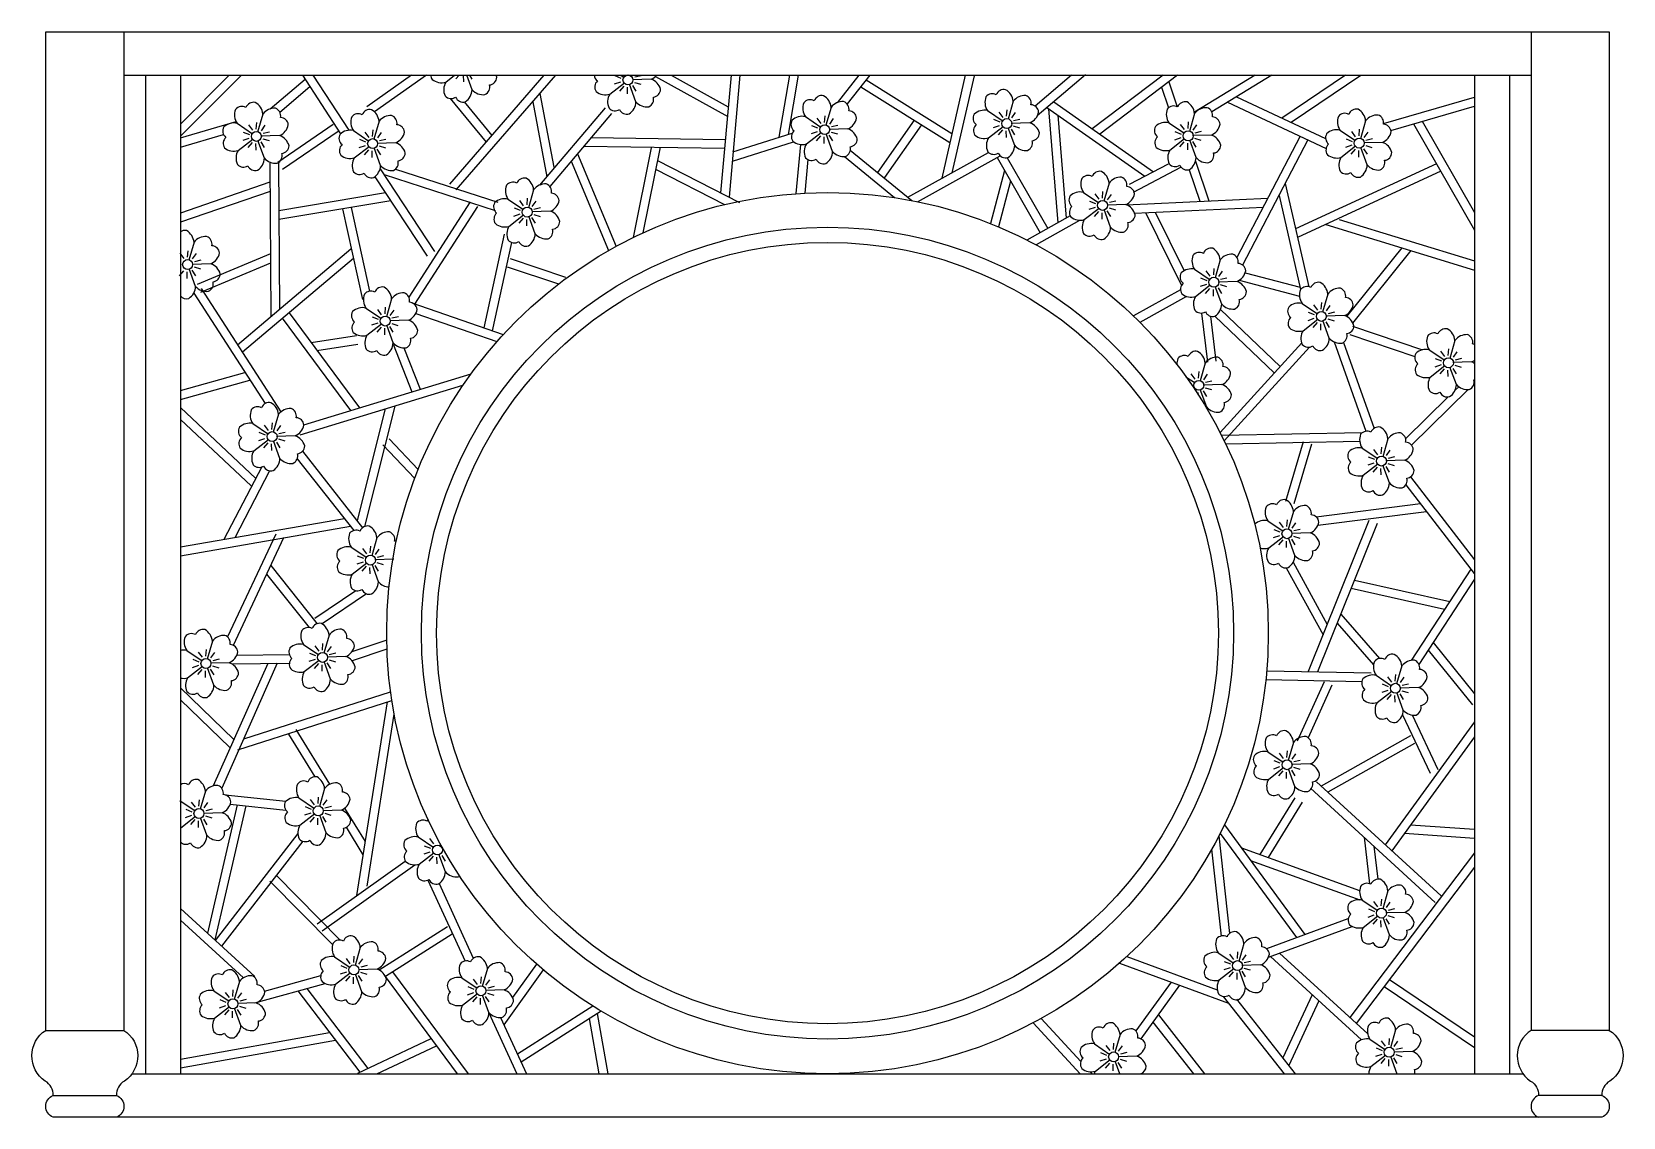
# Model space of a CAD drawing. Extents: x 4363 to 8027, y 1003 to 3503.
import ezdxf

# ---------------------------------------------------------------- set-up
doc = ezdxf.new("R2010")
doc.units = 0
doc.header["$LTSCALE"] = 60
doc.header["$MEASUREMENT"] = 0
for name, color, linetype in [('3', 3, 'CONTINUOUS'), ('4', 4, 'CONTINUOUS'), ('7', 7, 'CONTINUOUS')]:
    doc.layers.add(name, color=color, linetype=linetype)

msp = doc.modelspace()

# ---------------------------------------------------------------- linework, layer by layer
at = {"layer": '3', "linetype": 'BYBLOCK'}
for p, q in [((4817.6, 3402.9), (4704.9, 3290.3)), ((4845.9, 3402.9), (4706.4, 3263.6)), ((4912.1, 3325.5), (4992, 3393.9)), ((4934, 3317.9), (5003.1, 3377)), ((4986.2, 3402.9), (5074, 3268.2)), ((5010.1, 3402.9), (5092.9, 3276)), ((5237.1, 3402.9), (5134.6, 3330.3)), ((5271.7, 3402.9), (5152.1, 3318.2)), ((5316.1, 3387), (5336.4, 3402.9)), ((5325.1, 3152.3), (5542.9, 3402.9)), ((5339.5, 3394.2), (5346.9, 3402.9)), ((5340.2, 3139.1), (5569.4, 3402.9)), ((5357.4, 3387.9), (5357.2, 3403)), ((5376.5, 3369.6), (5364.5, 3402.9)), ((5376.9, 3394.1), (5371.6, 3402.9)), ((5693.5, 3359.1), (5727.4, 3385.6)), ((5704.9, 3382.9), (5719.3, 3387.8)), ((5705.4, 3401.9), (5719.4, 3396.1)), ((5716.9, 3366.3), (5726.8, 3377.8)), ((5719.5, 3402.9), (5727, 3397.8)), ((5734.8, 3360), (5734.6, 3375.1)), ((5753.9, 3341.7), (5739.2, 3382.2)), ((5789.1, 3393.8), (5746, 3392.3)), ((5754.3, 3366.2), (5746.4, 3379.1)), ((5766, 3401.8), (5751.2, 3398.2)), ((5765.8, 3381.3), (5751.3, 3385.7)), ((5798.7, 3400), (5965.4, 3307.5)), ((5834.8, 3402.9), (5966.4, 3329.8)), ((5972.9, 3402.9), (5949, 3131.8)), ((5993, 3402.9), (5968.2, 3121.9)), ((6107.2, 3402.9), (6083.3, 3259.9)), ((6127.5, 3402.9), (6104.7, 3266.7)), ((6267.2, 3402.9), (6216.9, 3339.5)), ((6292.7, 3402.9), (6240.2, 3336.7)), ((6271.6, 3376.3), (6476.9, 3247.8)), ((6284.1, 3392.1), (6481.6, 3268.5)), ((6512.2, 3402.9), (6458.1, 3165.4)), ((6532.4, 3401.4), (6481.6, 3178.4)), ((6756.9, 3402.9), (6673, 3331.7)), ((6788.9, 3403.8), (6677.7, 3309.4)), ((6968, 3402.9), (6804.5, 3279.5)), ((7001.2, 3402.9), (6821.7, 3267.4)), ((6964.2, 3375), (6980.1, 3327.7)), ((6981, 3387.7), (7000.3, 3330.2)), ((7179.8, 3402.9), (7039.8, 3317.8)), ((7218.3, 3402.9), (7079.6, 3318.6)), ((7387.9, 3402.9), (7241.5, 3304.1)), ((7423, 3402.4), (7262.5, 3294.2)), ((5326.4, 3349.1), (5408.8, 3248.6)), ((5358.7, 3341.3), (5422.1, 3263.9)), ((5516.3, 3341.7), (5548.4, 3169.1)), ((5533, 3361), (5564.6, 3191.1)), ((6622.6, 3342.9), (6610.7, 3301.5)), ((6715.9, 3341.8), (6946, 3180.1)), ((7116.3, 3340.9), (7343.1, 3234.1)), ((7137.1, 3353.3), (7341.8, 3256.8)), ((7475.3, 3291.8), (7685.1, 3352.6)), ((4894.8, 3313.5), (4882.9, 3272.1)), ((5682.8, 3327.9), (5531.9, 3149.6)), ((5698, 3315), (5555.5, 3146.6)), ((6144.2, 3307.5), (6179.9, 3283.3)), ((6170.4, 3303.9), (6179.5, 3291.8)), ((6188.6, 3309.4), (6187.3, 3294.2)), ((6203.3, 3328.9), (6191.4, 3287.5)), ((6208, 3302.9), (6199.3, 3290.5)), ((6394.3, 3299.5), (6309.9, 3179)), ((6563.5, 3321.4), (6599.2, 3297.3)), ((6577.5, 3301.4), (6591.5, 3295.5)), ((6589.7, 3317.9), (6598.8, 3305.7)), ((6607.9, 3323.3), (6606.6, 3308.2)), ((6627.3, 3316.9), (6618.6, 3304.5)), ((6638.1, 3301.2), (6623.3, 3297.7)), ((6700.1, 3328.4), (6925.3, 3170.1)), ((6703.9, 3325.8), (6725.4, 3063.1)), ((6725.1, 3310.8), (6744.6, 3073.9)), ((7040.2, 3314.7), (7028.3, 3273.3)), ((7434.1, 3297.9), (7422.2, 3256.5)), ((7492.3, 3275.9), (7685.1, 3331.7)), ((4704.9, 3258.3), (4833.3, 3296.2)), ((4704.9, 3237.4), (4804.1, 3266.7)), ((4835.7, 3292.1), (4871.4, 3268)), ((4849.8, 3272), (4863.8, 3266.2)), ((4861.9, 3288.5), (4871, 3276.4)), ((4880.1, 3294), (4878.9, 3278.8)), ((4933.5, 3263.9), (4890.4, 3262.5)), ((4899.5, 3287.5), (4890.8, 3275.1)), ((4910.3, 3271.9), (4895.6, 3268.4)), ((5056.7, 3289.5), (4929.1, 3202.2)), ((5068, 3273), (4940.4, 3185.7)), ((5103.4, 3275.3), (5139.1, 3251.2)), ((5129.6, 3271.7), (5138.7, 3259.6)), ((5147.8, 3277.2), (5146.6, 3262)), ((5162.5, 3296.7), (5150.6, 3255.3)), ((5167.2, 3270.7), (5158.5, 3258.3)), ((5977.4, 3226.5), (6113.7, 3269.5)), ((6146.3, 3244.6), (6180.3, 3271.1)), ((6157.8, 3268.4), (6172.1, 3273.3)), ((6158.2, 3287.4), (6172.2, 3281.6)), ((6169.7, 3251.8), (6179.6, 3263.3)), ((6206.7, 3227.2), (6192, 3267.7)), ((6241.9, 3279.3), (6198.9, 3277.9)), ((6207.1, 3251.7), (6199.2, 3264.7)), ((6218.8, 3287.3), (6204, 3283.8)), ((6218.7, 3266.8), (6204.2, 3271.3)), ((6411.3, 3288.9), (6326.2, 3167.5)), ((6565.6, 3258.6), (6599.6, 3285.1)), ((6577.1, 3282.4), (6591.4, 3287.3)), ((6589, 3265.7), (6598.9, 3277.3)), ((6606.9, 3259.5), (6606.7, 3274.6)), ((6626, 3241.2), (6611.3, 3281.7)), ((6661.2, 3293.3), (6618.2, 3291.8)), ((6626.4, 3265.7), (6618.5, 3278.6)), ((6638, 3280.8), (6623.5, 3285.2)), ((6981.1, 3293.3), (7016.8, 3269.2)), ((6995.1, 3273.2), (7009.2, 3267.4)), ((7007.3, 3289.7), (7016.4, 3277.6)), ((7025.5, 3295.2), (7024.3, 3280)), ((7078.8, 3265.1), (7035.8, 3263.7)), ((7044.9, 3288.7), (7036.2, 3276.3)), ((7055.7, 3273.1), (7040.9, 3269.6)), ((7283.1, 3262.3), (7137.7, 2983.2)), ((7375, 3276.4), (7410.7, 3252.3)), ((7401.2, 3272.9), (7410.3, 3260.8)), ((7419.4, 3278.3), (7418.2, 3263.2)), ((7438.8, 3271.9), (7430.1, 3259.5)), ((7544.3, 3291), (7685.1, 3046.3)), ((7564.1, 3296.7), (7685.1, 3086.4)), ((4837.9, 3229.3), (4871.8, 3255.8)), ((4849.3, 3253.1), (4863.7, 3258)), ((4861.3, 3236.4), (4871.1, 3248)), ((4879.2, 3230.1), (4878.9, 3245.3)), ((4898.3, 3211.9), (4883.6, 3252.4)), ((4898.7, 3236.3), (4890.8, 3249.3)), ((4910.2, 3251.4), (4895.7, 3255.9)), ((5105.5, 3212.5), (5139.5, 3239)), ((5117, 3236.3), (5131.3, 3241.2)), ((5117.4, 3255.3), (5131.5, 3249.4)), ((5128.9, 3219.6), (5138.8, 3231.2)), ((5146.8, 3213.3), (5146.6, 3228.5)), ((5165.9, 3195.1), (5151.2, 3235.6)), ((5201.1, 3247.2), (5158.1, 3245.7)), ((5166.4, 3219.5), (5158.4, 3232.5)), ((5178, 3255.1), (5163.2, 3251.6)), ((5177.9, 3234.6), (5163.4, 3239.1)), ((5634.3, 3239.7), (5958.9, 3234.8)), ((5651, 3259.4), (5959.2, 3254.8)), ((5789.1, 3235.9), (5747.2, 3028.8)), ((5809.7, 3237), (5769.8, 3039.5)), ((5976.5, 3205.3), (6116.8, 3249.5)), ((6133, 3243.4), (6122.3, 3130.3)), ((6187.6, 3245.5), (6187.4, 3260.6)), ((6247.5, 3230.5), (6389.3, 3114.1)), ((6379.7, 3121.9), (6565.7, 3225.1)), ((6983.2, 3230.5), (7017.2, 3256.9)), ((6994.7, 3254.3), (7009, 3259.2)), ((7006.6, 3237.6), (7016.5, 3249.1)), ((7024.6, 3231.3), (7024.3, 3246.5)), ((7043.6, 3213.1), (7029, 3253.6)), ((7044.1, 3237.5), (7036.2, 3250.5)), ((7055.6, 3252.6), (7041.1, 3257.1)), ((7301.2, 3253.8), (7150.9, 2965.5)), ((7377.2, 3213.6), (7411.1, 3240.1)), ((7388.6, 3237.4), (7403, 3242.3)), ((7389.1, 3256.4), (7403.1, 3250.5)), ((7400.6, 3220.7), (7410.5, 3232.3)), ((7418.5, 3214.5), (7418.3, 3229.6)), ((7437.6, 3196.2), (7422.9, 3236.7)), ((7472.8, 3248.3), (7429.7, 3246.8)), ((7438, 3220.7), (7430.1, 3233.6)), ((7449.7, 3256.2), (7434.9, 3252.7)), ((7449.5, 3235.8), (7435, 3240.2)), ((4910.9, 3202.1), (4913.4, 2846.9)), ((4930.9, 3202.2), (4933.3, 2863.7)), ((5604.8, 3204.8), (5690.9, 2998.8)), ((5619.3, 3221.9), (5708.5, 3008.7)), ((5803.5, 3206.3), (5992, 3109.7)), ((6149.8, 3208.8), (6142.5, 3131.5)), ((6234, 3215.7), (6349.3, 3121.1)), ((6402.2, 3111.5), (6592.9, 3217.3)), ((6585.3, 3213.1), (6684.6, 3040)), ((6608.4, 3212.9), (6702, 3049.9)), ((6890, 3151.6), (6980.3, 3199)), ((6899.3, 3133.9), (7008.6, 3191.2)), ((7042.4, 3204.9), (7073.2, 3113.4)), ((7597.2, 3199), (7272.9, 3049.1)), ((4911.3, 3156.2), (4704.9, 3085.3)), ((5152.8, 3169), (5273.4, 2985.9)), ((5164.8, 3187.2), (5290.1, 2996.9)), ((5174.3, 3173.9), (5429.5, 3091.3)), ((5200.2, 3186.5), (5435.7, 3110.3)), ((5798.6, 3186.3), (5957.8, 3104.8)), ((6602.2, 3183.7), (6570.1, 3061)), ((6616.4, 3158.9), (6588.8, 3053.4)), ((6843.2, 3154.5), (6831.3, 3113.1)), ((7028, 3185.2), (7052.4, 3112.5)), ((7249, 3153.5), (7303.5, 2915.6)), ((7607.2, 3181.6), (7277.1, 3029)), ((4911.4, 3135.1), (4704.9, 3064.1)), ((5177.4, 3131.7), (4931.7, 3090.4)), ((5459.3, 3117.6), (5495, 3093.5)), ((5503.7, 3119.5), (5502.5, 3104.4)), ((5518.4, 3139), (5506.5, 3097.6)), ((6784.1, 3133.1), (6819.8, 3109)), ((6810.3, 3129.5), (6819.4, 3117.4)), ((6828.5, 3135), (6827.3, 3119.8)), ((6847.9, 3128.5), (6839.2, 3116.1)), ((6883, 3104.5), (7208.8, 3119.8)), ((7234.7, 3126.2), (7284.4, 2909.4)), ((5189.4, 3113.5), (4931.9, 3070.2)), ((5078.5, 3094.8), (5124.1, 2886.4)), ((5098.2, 3098.1), (5140.4, 2905.3)), ((5372.5, 3111.5), (5231, 2891.7)), ((5389.3, 3100.7), (5244.2, 2875.2)), ((5461.5, 3054.8), (5495.4, 3081.3)), ((5472.9, 3078.6), (5487.3, 3083.5)), ((5473.4, 3097.6), (5487.4, 3091.7)), ((5485.5, 3114), (5494.6, 3101.9)), ((5521.9, 3037.4), (5507.2, 3077.9)), ((5557.1, 3089.5), (5514, 3088)), ((5523.1, 3113), (5514.4, 3100.6)), ((5533.9, 3097.4), (5519.2, 3093.9)), ((5533.8, 3076.9), (5519.3, 3081.4)), ((6753.6, 3079), (6654.3, 3022.8)), ((6786.3, 3070.3), (6820.2, 3096.7)), ((6797.7, 3094.1), (6812.1, 3099)), ((6798.2, 3113), (6812.2, 3107.2)), ((6809.7, 3077.4), (6819.5, 3088.9)), ((6827.6, 3071.1), (6827.3, 3086.3)), ((6846.7, 3052.9), (6832, 3093.4)), ((6881.9, 3104.9), (6838.8, 3103.5)), ((6847.1, 3077.3), (6839.2, 3090.3)), ((6858.7, 3112.9), (6844, 3109.4)), ((6858.6, 3092.4), (6844.1, 3096.9)), ((6902.2, 3085.4), (7198.7, 3099.3)), ((6927.4, 3086.6), (7010.1, 2918.8)), ((6949.2, 3087.6), (7015.9, 2952.4)), ((5484.9, 3061.9), (5494.7, 3073.5)), ((5502.8, 3055.6), (5502.5, 3070.8)), ((5522.3, 3061.8), (5514.4, 3074.8)), ((6775.3, 3068.3), (6675.5, 3011.9)), ((7342.6, 3059.3), (7685.1, 2954)), ((7373, 3070.9), (7685.1, 2975)), ((4736.5, 3018.2), (4724.6, 2976.8)), ((5450.8, 3037), (5404, 2820.7)), ((5467.1, 3017.9), (5423, 2814.1)), ((7517.8, 3005.4), (7390.4, 2847)), ((4703.6, 2993.2), (4712.7, 2981.1)), ((4721.8, 2998.7), (4720.6, 2983.5)), ((4775.2, 2968.7), (4732.1, 2967.2)), ((4741.2, 2992.2), (4732.5, 2979.8)), ((4752, 2976.6), (4737.2, 2973.1)), ((4912.4, 2991.4), (4743.7, 2920.9)), ((4912.6, 2969.8), (4751.4, 2902.5)), ((4836.5, 2781.8), (5097.6, 3002.7)), ((4848.3, 2765.6), (5103.3, 2981.3)), ((5464.2, 2980.5), (5591.8, 2938)), ((7099.3, 2977.5), (7087.4, 2936.1)), ((7538.4, 2999.1), (7403.8, 2831.8)), ((4702.9, 2941.1), (4712.8, 2952.7)), ((4720.9, 2934.8), (4720.6, 2950)), ((4739.9, 2916.6), (4725.3, 2957.1)), ((4740.4, 2941), (4732.5, 2954)), ((4751.9, 2956.1), (4737.4, 2960.6)), ((5457.8, 2961.5), (5575.9, 2922.2)), ((7040.2, 2956), (7075.9, 2931.9)), ((7054.2, 2936), (7068.3, 2930.1)), ((7066.4, 2952.5), (7075.5, 2940.4)), ((7084.6, 2957.9), (7083.4, 2942.8)), ((7104, 2951.5), (7095.3, 2939.1)), ((7114.8, 2935.8), (7100, 2932.3)), ((7156.6, 2947.8), (7283.2, 2914.7)), ((4735.8, 2900.7), (4900.1, 2646.5)), ((4752.6, 2911.6), (4936.3, 2627.5)), ((7007.9, 2908.6), (6899.7, 2848.4)), ((7042.3, 2893.2), (7076.3, 2919.7)), ((7053.8, 2917), (7068.1, 2921.9)), ((7065.7, 2900.3), (7075.6, 2911.9)), ((7083.6, 2894.1), (7083.4, 2909.2)), ((7102.7, 2875.8), (7088, 2916.3)), ((7137.9, 2927.9), (7094.9, 2926.4)), ((7103.2, 2900.3), (7095.2, 2913.2)), ((7114.7, 2915.4), (7100.2, 2919.8)), ((7142.8, 2930.8), (7281.9, 2894.3)), ((7346.9, 2898.8), (7335, 2857.4)), ((5132.3, 2866.7), (5168, 2842.6)), ((5158.5, 2863.1), (5167.6, 2851)), ((5176.7, 2868.6), (5175.5, 2853.4)), ((5191.4, 2888.1), (5179.5, 2846.7)), ((5196.1, 2862.1), (5187.4, 2849.7)), ((5237.6, 2878.9), (5448.2, 2805.3)), ((7021.9, 2893.5), (6914.5, 2833.7)), ((7099.9, 2863), (7237.2, 2731.8)), ((7287.8, 2877.3), (7323.5, 2853.2)), ((7314, 2873.8), (7323.1, 2861.7)), ((7332.2, 2879.2), (7331, 2864.1)), ((7351.6, 2872.8), (7342.9, 2860.4)), ((4939.7, 2843), (5096.8, 2630.6)), ((4955.1, 2855.9), (5117.1, 2636.8)), ((5134.4, 2803.9), (5168.4, 2830.4)), ((5145.9, 2827.7), (5160.2, 2832.6)), ((5146.3, 2846.6), (5160.4, 2840.8)), ((5157.8, 2811), (5167.7, 2822.6)), ((5194.8, 2786.5), (5180.2, 2827)), ((5230.1, 2838.5), (5187, 2837.1)), ((5195.3, 2810.9), (5187.4, 2823.9)), ((5206.9, 2846.5), (5192.1, 2843)), ((5206.8, 2826), (5192.3, 2830.5)), ((5247, 2854.4), (5433.7, 2789.2)), ((7056, 2855.2), (7069.7, 2741.8)), ((7077.1, 2847.9), (7089.5, 2744.2)), ((7086.7, 2847.9), (7223.7, 2717)), ((7289.9, 2814.5), (7323.9, 2841)), ((7301.4, 2838.3), (7315.7, 2843.2)), ((7301.9, 2857.3), (7315.9, 2851.5)), ((7313.3, 2821.7), (7323.2, 2833.2)), ((7331.3, 2815.4), (7331, 2830.5)), ((7350.3, 2797.1), (7335.7, 2837.6)), ((7385.6, 2849.2), (7342.5, 2847.7)), ((7350.8, 2821.6), (7342.9, 2834.5)), ((7362.4, 2857.2), (7347.7, 2853.6)), ((7362.3, 2836.7), (7347.8, 2841.1)), ((7403.8, 2824.7), (7565, 2770.4)), ((5005.9, 2787.1), (5110.5, 2803.4)), ((5175.8, 2804.7), (5175.5, 2819.9)), ((7286.9, 2786.4), (7098.8, 2579.9)), ((7361.8, 2788.6), (7434.7, 2582.8)), ((7383.4, 2787.6), (7453.5, 2589.5)), ((7397.5, 2805.7), (7547.3, 2755.3)), ((7639.6, 2792), (7627.6, 2750.6)), ((5019.4, 2769), (5113.6, 2783.6)), ((5194.6, 2783.4), (5237.8, 2673.6)), ((5219.5, 2774.9), (5257, 2679.5)), ((7305.1, 2776.7), (7108.3, 2560.7)), ((7580.5, 2770.5), (7616.1, 2746.4)), ((7594.5, 2750.5), (7608.5, 2744.7)), ((7606.6, 2767), (7615.7, 2754.9)), ((7624.8, 2772.4), (7623.6, 2757.3)), ((7644.3, 2766), (7635.5, 2753.6)), ((7655.1, 2750.4), (7640.3, 2746.8)), ((4704.9, 2676.8), (4853.7, 2718.4)), ((4989.5, 2597.8), (5374.4, 2715.3)), ((7031.7, 2715), (7040.8, 2702.9)), ((7049.9, 2720.5), (7048.7, 2705.3)), ((7064.7, 2740), (7052.7, 2698.6)), ((7069.4, 2714), (7060.7, 2701.6)), ((7582.6, 2707.7), (7616.6, 2734.2)), ((7594.1, 2731.5), (7608.4, 2736.4)), ((7606, 2714.9), (7615.9, 2726.4)), ((7623.9, 2708.6), (7623.7, 2723.7)), ((7643, 2690.3), (7628.3, 2730.8)), ((7678.2, 2742.4), (7635.1, 2740.9)), ((7643.4, 2714.8), (7635.5, 2727.7)), ((7654.9, 2729.9), (7640.5, 2734.3)), ((4704.9, 2656.1), (4865.1, 2700.8)), ((4980.7, 2574.3), (5355.7, 2688.6)), ((7020.4, 2708.5), (7041.3, 2694.4)), ((7068.1, 2638.4), (7053.4, 2678.9)), ((7103.3, 2690.4), (7060.3, 2689)), ((7068.5, 2662.8), (7060.6, 2675.8)), ((7080.2, 2698.4), (7065.4, 2694.9)), ((7080, 2677.9), (7065.6, 2682.4)), ((7670, 2678.7), (7539.9, 2550.6)), ((7648.3, 2685.4), (7640.1, 2677.3)), ((7685.1, 2693.6), (7683.5, 2692)), ((5199.1, 2640.9), (5128.7, 2363.1)), ((7048.9, 2666.7), (7048.8, 2671.8)), ((7624.4, 2661.9), (7526.2, 2565.1)), ((4704.9, 2637.7), (4878.7, 2474.2)), ((4704.9, 2610.2), (4867.8, 2457)), ((4916.2, 2602.4), (4915, 2587.2)), ((4930.9, 2621.9), (4919, 2580.5)), ((5176.8, 2634.1), (5111.7, 2377.4)), ((4871.8, 2600.5), (4907.5, 2576.3)), ((4885.4, 2561.4), (4899.7, 2566.4)), ((4885.8, 2580.4), (4899.9, 2574.6)), ((4898, 2596.9), (4907.1, 2584.8)), ((4969.5, 2572.3), (4926.5, 2570.9)), ((4935.6, 2595.9), (4926.9, 2583.5)), ((4946.4, 2580.3), (4931.6, 2576.8)), ((5186, 2565.5), (5252.6, 2494.7)), ((7426.4, 2579.5), (7102.3, 2572.9)), ((7485.3, 2565.6), (7473.4, 2524.2)), ((4873.9, 2537.7), (4907.9, 2564.1)), ((4897.3, 2544.8), (4907.2, 2556.3)), ((4915.2, 2538.5), (4915, 2553.7)), ((4934.3, 2520.3), (4919.6, 2560.8)), ((4934.8, 2544.7), (4926.8, 2557.7)), ((4946.3, 2559.8), (4931.8, 2564.3)), ((4986, 2536.6), (5124.5, 2360.6)), ((5171.4, 2551.8), (5244.5, 2474.1)), ((7420.4, 2559.4), (7111.9, 2553.1)), ((7290.2, 2558.3), (7249.9, 2421)), ((7309.3, 2552.7), (7269.1, 2415.4)), ((7426.2, 2544.1), (7461.9, 2520)), ((7452.4, 2540.6), (7461.5, 2528.5)), ((7470.6, 2546), (7469.3, 2530.9)), ((7490, 2539.6), (7481.3, 2527.2)), ((4892.5, 2500.7), (4805.3, 2333.2)), ((4910.5, 2492), (4830.1, 2337.5)), ((4974.1, 2519.4), (5104.2, 2354.2)), ((7428.3, 2481.3), (7462.3, 2507.8)), ((7439.8, 2505.1), (7454.1, 2510)), ((7440.2, 2524.1), (7454.2, 2518.2)), ((7451.7, 2488.4), (7461.6, 2500)), ((7469.6, 2482.2), (7469.4, 2497.3)), ((7488.7, 2463.9), (7474, 2504.4)), ((7523.9, 2516), (7480.9, 2514.5)), ((7489.1, 2488.4), (7481.2, 2501.3)), ((7500.8, 2523.9), (7486, 2520.4)), ((7500.7, 2503.5), (7486.2, 2507.9)), ((7526.7, 2459.5), (7684.3, 2254.9)), ((7537.7, 2477.9), (7685.1, 2286.7)), ((7267.8, 2398.2), (7255.9, 2356.8)), ((7319.8, 2386), (7560.3, 2416.3)), ((7324.3, 2366.4), (7574.1, 2397.9)), ((5082.8, 2381.4), (4704.9, 2315.7)), ((5096.8, 2363.5), (4704.9, 2295.4)), ((4924.4, 2345.6), (4813.6, 2109.1)), ((7208.8, 2376.8), (7244.4, 2352.7)), ((7222.8, 2356.7), (7236.8, 2350.9)), ((7234.9, 2373.2), (7244, 2361.1)), ((7253.1, 2378.7), (7251.9, 2363.5)), ((7306.5, 2348.6), (7263.4, 2347.2)), ((7272.6, 2372.2), (7263.8, 2359.8)), ((7283.4, 2356.6), (7268.6, 2353.1)), ((7441.8, 2377.4), (7302, 2029.4)), ((7460.4, 2370), (7323.2, 2028.5)), ((4942.6, 2337.1), (4826.6, 2089.6)), ((5098.3, 2316.1), (5134, 2291.9)), ((5124.5, 2312.5), (5133.6, 2300.4)), ((5142.7, 2318), (5141.5, 2302.8)), ((5157.4, 2337.5), (5145.5, 2296.1)), ((5162.1, 2311.5), (5153.4, 2299.1)), ((7210.9, 2314), (7244.9, 2340.4)), ((7222.3, 2337.8), (7236.7, 2342.7)), ((7234.3, 2321.1), (7244.2, 2332.6)), ((7252.2, 2314.8), (7252, 2330)), ((7271.3, 2296.6), (7256.6, 2337.1)), ((7271.7, 2321), (7263.8, 2334)), ((7283.2, 2336.1), (7268.7, 2340.6)), ((4912.9, 2273.9), (5019.7, 2139.4)), ((5100.5, 2253.3), (5134.4, 2279.7)), ((5111.9, 2277.1), (5126.3, 2282)), ((5112.4, 2296), (5126.4, 2290.2)), ((5123.9, 2260.4), (5133.7, 2271.9)), ((5160.9, 2235.9), (5146.2, 2276.4)), ((5196.1, 2287.9), (5153, 2286.5)), ((5161.3, 2260.3), (5153.4, 2273.3)), ((5172.9, 2295.9), (5158.2, 2292.4)), ((5172.8, 2275.4), (5158.3, 2279.9)), ((7267.1, 2281), (7345.6, 2138)), ((4903.5, 2253.7), (5001.2, 2130.6)), ((5141.8, 2254.1), (5141.5, 2269.3)), ((7251.4, 2268), (7336, 2114)), ((7408.2, 2240), (7627.6, 2190.7)), ((7676.3, 2265.4), (7539.1, 2055.1)), ((7685.1, 2242.2), (7556.9, 2045.8)), ((5108.9, 2215.6), (5014.3, 2151.4)), ((5133.9, 2208.4), (5031.6, 2138.9)), ((7400.6, 2221.2), (7615.9, 2172.9)), ((7368.4, 2141), (7452.5, 2044.7)), ((7376.7, 2161.8), (7466.3, 2059.4)), ((4778.7, 2099.3), (4766.8, 2057.9)), ((4988.1, 2091.9), (5023.8, 2067.8)), ((5032.5, 2093.8), (5031.3, 2078.7)), ((5047.2, 2113.3), (5035.3, 2071.9)), ((5180.1, 2101.7), (5099.7, 2074.6)), ((7589.8, 2096.2), (7685.1, 1978.3)), ((4719.6, 2077.9), (4755.3, 2053.8)), ((4733.6, 2057.8), (4747.6, 2052)), ((4745.8, 2074.3), (4754.9, 2062.2)), ((4764, 2079.8), (4762.7, 2064.6)), ((4783.4, 2073.3), (4774.7, 2060.9)), ((4794.2, 2057.7), (4779.4, 2054.2)), ((4835, 2067.3), (4955.7, 2068.6)), ((4990.2, 2029.1), (5024.2, 2055.6)), ((5001.7, 2052.9), (5016, 2057.8)), ((5002.1, 2071.9), (5016.2, 2066)), ((5014.3, 2088.3), (5023.4, 2076.2)), ((5050.6, 2011.7), (5036, 2052.2)), ((5085.9, 2063.8), (5042.8, 2062.3)), ((5051.9, 2087.3), (5043.2, 2074.9)), ((5062.7, 2071.7), (5047.9, 2068.2)), ((5062.6, 2051.2), (5048.1, 2055.7)), ((5180.7, 2080.8), (5100.4, 2053.8)), ((7578.3, 2078.6), (7679.9, 1953)), ((4721.7, 2015.1), (4755.7, 2041.6)), ((4733.2, 2038.9), (4747.5, 2043.8)), ((4745.1, 2022.2), (4755, 2033.8)), ((4763, 2015.9), (4762.8, 2031.1)), ((4782.1, 1997.7), (4767.4, 2038.2)), ((4817.3, 2049.7), (4774.3, 2048.3)), ((4782.5, 2022.1), (4774.6, 2035.1)), ((4794.1, 2037.2), (4779.6, 2041.7)), ((4906, 2048), (4780.8, 1766)), ((4928, 2048.3), (4800.3, 1760.6)), ((4823, 2047.2), (4956, 2048.6)), ((5013.6, 2036.2), (5023.5, 2047.8)), ((5031.6, 2029.9), (5031.3, 2045.1)), ((5051.1, 2036.1), (5043.2, 2049.1)), ((7206.3, 2030.7), (7446.6, 2026.2)), ((7458.3, 2020.7), (7494, 1996.6)), ((7484.4, 2017.2), (7493.5, 2005.1)), ((7502.6, 2022.6), (7501.4, 2007.5)), ((7517.4, 2042.2), (7505.4, 2000.8)), ((7522.1, 2016.2), (7513.4, 2003.8)), ((4704.9, 1991.7), (4828.3, 1872.9)), ((4850.8, 1874.4), (5189.1, 1982.6)), ((7204.3, 2010.8), (7425.3, 2006.6)), ((7338.3, 2005.9), (7276.7, 1868.6)), ((7356.5, 1997.8), (7302.1, 1876.5)), ((7460.4, 1957.9), (7494.4, 1984.4)), ((7471.9, 1981.7), (7486.2, 1986.6)), ((7472.3, 2000.7), (7486.3, 1994.9)), ((7520.8, 1940.5), (7506.1, 1981)), ((7556, 1992.6), (7513, 1991.1)), ((7532.9, 2000.6), (7518.1, 1997)), ((7532.7, 1980.1), (7518.3, 1984.5)), ((4704.9, 1963.9), (4818.8, 1854.3)), ((4837.5, 1849.2), (5192, 1962.6)), ((5111.3, 1513.5), (5181.6, 1959.2)), ((7483.8, 1965.1), (7493.7, 1976.6)), ((7501.7, 1958.8), (7501.5, 1973.9)), ((7521.2, 1965), (7513.3, 1978)), ((5134.9, 1534.7), (5197.4, 1930.9)), ((7685.1, 1913.3), (7479.4, 1630)), ((7518.6, 1930), (7582.6, 1795.1)), ((7541, 1929.4), (7600.7, 1803.6)), ((5015.3, 1786.9), (4954.7, 1885)), ((5049.4, 1769.8), (4971.8, 1895.5)), ((7537, 1881.3), (7331.6, 1765.5)), ((7685.1, 1879.3), (7494.3, 1616.4)), ((7208.8, 1844.7), (7244.5, 1820.5)), ((7235, 1841.1), (7244.1, 1829)), ((7253.2, 1846.6), (7251.9, 1831.4)), ((7267.9, 1866.1), (7256, 1824.7)), ((7272.6, 1840.1), (7263.9, 1827.7)), ((7546.9, 1863.9), (7347.1, 1751.3)), ((7210.9, 1781.8), (7244.9, 1808.3)), ((7222.4, 1805.6), (7236.7, 1810.5)), ((7222.8, 1824.6), (7236.8, 1818.8)), ((7234.3, 1789), (7244.2, 1800.5)), ((7252.2, 1782.7), (7252, 1797.8)), ((7271.3, 1764.4), (7256.6, 1804.9)), ((7306.5, 1816.5), (7263.5, 1815.1)), ((7271.7, 1788.9), (7263.8, 1801.9)), ((7283.4, 1824.5), (7268.6, 1821)), ((7283.3, 1804), (7268.8, 1808.5)), ((5037.2, 1759.8), (5025.2, 1718.4)), ((7307.5, 1760.5), (7594.3, 1497.7)), ((7321, 1775.2), (7607.8, 1512.5)), ((4703.5, 1732.3), (4739.2, 1708.2)), ((4729.7, 1728.8), (4738.8, 1716.7)), ((4747.9, 1734.2), (4746.7, 1719.1)), ((4762.6, 1753.8), (4750.7, 1712.4)), ((4767.3, 1727.8), (4758.6, 1715.4)), ((4808.1, 1745), (4947.8, 1730.5)), ((4819.8, 1723.7), (4947.8, 1710.4)), ((4978.1, 1738.3), (5013.8, 1714.2)), ((5004.2, 1734.8), (5013.3, 1722.7)), ((5022.4, 1740.2), (5021.2, 1725.1)), ((5041.9, 1733.8), (5033.2, 1721.4)), ((7270.7, 1738.8), (7190.7, 1607.8)), ((7287.7, 1728.4), (7209.9, 1600.8)), ((4705.7, 1669.5), (4739.6, 1696)), ((4717.1, 1693.3), (4731.5, 1698.2)), ((4717.6, 1712.3), (4731.6, 1706.5)), ((4729, 1676.7), (4738.9, 1688.2)), ((4747, 1670.4), (4746.7, 1685.5)), ((4766.1, 1652.1), (4751.4, 1692.6)), ((4801.3, 1704.2), (4758.2, 1702.7)), ((4766.5, 1676.6), (4758.6, 1689.6)), ((4778.1, 1712.2), (4763.4, 1708.6)), ((4778, 1691.7), (4763.5, 1696.1)), ((4835.8, 1722), (4767.1, 1426.6)), ((4855.8, 1719.9), (4784, 1411.1)), ((4980.2, 1675.5), (5014.2, 1702)), ((4991.7, 1699.3), (5006, 1704.2)), ((4992.1, 1718.3), (5006.1, 1712.5)), ((5003.6, 1682.7), (5013.5, 1694.2)), ((5021.5, 1676.4), (5021.3, 1691.5)), ((5040.6, 1658.1), (5025.9, 1698.6)), ((5075.8, 1710.2), (5032.7, 1708.7)), ((5041, 1682.6), (5033.1, 1695.6)), ((5052.7, 1718.2), (5037.9, 1714.6)), ((5052.5, 1697.7), (5038.1, 1702.1)), ((5130.9, 1637.8), (5083.4, 1714.7)), ((4975.4, 1656.6), (4785, 1410.2)), ((5126.1, 1607.5), (5087.1, 1670.7)), ((7096.2, 1650.9), (7120.9, 1426.3)), ((7099, 1656.3), (7274.9, 1416.6)), ((7109, 1676.4), (7294.4, 1423.8)), ((7523.8, 1657.2), (7685.1, 1645.8)), ((7537.7, 1676.2), (7685.1, 1665.9)), ((4986.7, 1638.4), (4799.8, 1396.6)), ((5252.6, 1648.3), (5288.3, 1624.1)), ((5266.2, 1609.2), (5280.5, 1614.2)), ((5266.6, 1628.2), (5280.7, 1622.4)), ((5278.8, 1644.7), (5287.9, 1632.6)), ((7079.5, 1620), (7101.4, 1420.2)), ((7148.1, 1623.1), (7420.3, 1524.9)), ((7430.4, 1647.9), (7443.3, 1540.7)), ((7453, 1627.1), (7462.1, 1551.3)), ((5019.7, 1448.4), (5222.8, 1592.7)), ((5031.3, 1432.1), (5245.1, 1584)), ((5254.7, 1585.5), (5288.7, 1611.9)), ((5278.1, 1592.6), (5288, 1604.1)), ((5296.1, 1586.3), (5295.8, 1601.5)), ((5315.1, 1568.1), (5300.4, 1608.6)), ((5315.6, 1592.5), (5307.6, 1605.5)), ((7169.3, 1594.2), (7420.4, 1503.7)), ((7685.1, 1611.8), (7397.7, 1232.4)), ((7685.1, 1578.7), (7412.5, 1218.8)), ((4911, 1546.6), (5055.4, 1400.4)), ((4925.3, 1560.6), (5073.2, 1410.8)), ((5274.9, 1549.1), (5360.5, 1362.6)), ((5300.6, 1541), (5379.5, 1369)), ((7426.2, 1502.9), (7461.9, 1478.7)), ((7470.6, 1504.8), (7469.4, 1489.6)), ((7485.3, 1524.3), (7473.4, 1482.9)), ((4704.9, 1483.6), (4876.1, 1326.7)), ((7428.3, 1440), (7462.3, 1466.5)), ((7439.8, 1463.8), (7454.1, 1468.7)), ((7440.3, 1482.8), (7454.3, 1477)), ((7452.4, 1499.3), (7461.5, 1487.2)), ((7524, 1474.7), (7480.9, 1473.3)), ((7490, 1498.3), (7481.3, 1485.9)), ((7500.8, 1482.7), (7486.1, 1479.2)), ((7500.7, 1462.2), (7486.2, 1466.7)), ((4704.9, 1456.5), (4850.1, 1323.8)), ((5320.2, 1441.2), (5162.9, 1341.7)), ((7206.2, 1391.5), (7394.2, 1460.4)), ((7210.4, 1371.7), (7403.1, 1442.4)), ((7451.7, 1447.2), (7461.6, 1458.7)), ((7469.7, 1440.9), (7469.4, 1456.1)), ((7488.8, 1422.6), (7474.1, 1463.1)), ((7489.2, 1447.1), (7481.3, 1460.1)), ((5119.3, 1393.5), (5107.4, 1352.1)), ((5330.9, 1424.3), (5177.1, 1327)), ((7153.8, 1403.2), (7141.9, 1361.8)), ((5060.2, 1372.1), (5095.9, 1347.9)), ((5086.4, 1368.5), (5095.5, 1356.4)), ((5104.6, 1374), (5103.4, 1358.8)), ((5124, 1367.5), (5115.3, 1355.1)), ((6867.4, 1357.6), (7118.3, 1265.7)), ((6884.2, 1372.7), (7092.4, 1296.5)), ((7094.7, 1381.8), (7130.4, 1357.7)), ((7108.7, 1361.8), (7122.8, 1355.9)), ((7120.9, 1378.3), (7130, 1366.1)), ((7139.1, 1383.7), (7137.9, 1368.6)), ((7158.5, 1377.2), (7149.8, 1364.9)), ((7169.3, 1361.6), (7154.5, 1358.1)), ((7214.7, 1373.3), (7424.2, 1180.9)), ((7235.8, 1381), (7438.8, 1194.7)), ((4899, 1293.3), (5028.1, 1329)), ((5062.4, 1309.2), (5096.3, 1335.7)), ((5073.8, 1333), (5088.2, 1337.9)), ((5074.3, 1352), (5088.3, 1346.2)), ((5085.8, 1316.4), (5095.6, 1327.9)), ((5103.7, 1310.1), (5103.4, 1325.2)), ((5122.8, 1291.8), (5108.1, 1332.3)), ((5158, 1343.9), (5114.9, 1342.5)), ((5123.2, 1316.3), (5115.3, 1329.3)), ((5134.8, 1351.9), (5120.1, 1348.4)), ((5134.7, 1331.4), (5120.2, 1335.9)), ((5174.3, 1330.2), (5342.6, 1102.9)), ((5193.7, 1337.5), (5367.5, 1102.9)), ((5352.8, 1324), (5388.5, 1299.9)), ((5379, 1320.5), (5388.1, 1308.3)), ((5397.2, 1325.9), (5396, 1310.8)), ((5411.9, 1345.5), (5400, 1304.1)), ((5416.6, 1319.5), (5407.9, 1307.1)), ((5540, 1342.5), (5450, 1215.5)), ((5524.8, 1355.6), (5470, 1278.4)), ((7096.8, 1319), (7130.8, 1345.5)), ((7108.3, 1342.8), (7122.6, 1347.7)), ((7120.2, 1326.1), (7130.1, 1337.7)), ((7138.2, 1319.9), (7137.9, 1335)), ((7157.2, 1301.6), (7142.6, 1342.1)), ((7192.5, 1353.7), (7149.4, 1352.2)), ((7157.7, 1326.1), (7149.8, 1339)), ((7169.2, 1341.2), (7154.7, 1345.6)), ((7489.2, 1320.1), (7685.1, 1187.6)), ((4781.7, 1294), (4817.4, 1269.9)), ((4807.9, 1290.4), (4817, 1278.3)), ((4826, 1295.9), (4824.8, 1280.7)), ((4840.8, 1315.4), (4828.9, 1274)), ((4845.5, 1289.4), (4836.8, 1277)), ((4876.4, 1266.4), (5038.2, 1311)), ((4975.1, 1293.9), (5118.3, 1106.4)), ((4996.1, 1299.4), (5136.8, 1115.1)), ((5354.9, 1261.2), (5388.9, 1287.7)), ((5366.4, 1285), (5380.7, 1289.9)), ((5366.8, 1304), (5380.9, 1298.1)), ((5415.3, 1243.8), (5400.6, 1284.3)), ((5450.5, 1295.9), (5407.5, 1294.4)), ((5427.4, 1303.8), (5412.6, 1300.3)), ((5427.3, 1283.4), (5412.8, 1287.8)), ((6986.3, 1314.1), (6904.8, 1201.8)), ((7005.8, 1306.9), (6916.3, 1183.6)), ((7310.9, 1284.9), (7243.1, 1139.8)), ((7477.1, 1304.1), (7685.1, 1163.4)), ((4783.8, 1231.2), (4817.8, 1257.7)), ((4795.3, 1255), (4809.6, 1259.9)), ((4795.7, 1274), (4809.7, 1268.1)), ((4807.2, 1238.3), (4817.1, 1249.9)), ((4825.1, 1232), (4824.9, 1247.2)), ((4844.2, 1213.8), (4829.5, 1254.3)), ((4879.4, 1265.9), (4836.4, 1264.4)), ((4844.6, 1238.2), (4836.7, 1251.2)), ((4856.3, 1273.8), (4841.5, 1270.3)), ((4856.2, 1253.3), (4841.7, 1257.8)), ((5378.3, 1268.3), (5388.2, 1279.9)), ((5396.2, 1262.1), (5396, 1277.2)), ((5415.8, 1268.3), (5407.8, 1281.2)), ((5654.8, 1258.6), (5481, 1147.8)), ((5673.8, 1246.9), (5489.9, 1129.8)), ((7106.1, 1281.2), (7246.7, 1102.9)), ((7136.7, 1274.7), (7272.2, 1102.9)), ((7326.4, 1270.7), (7257, 1122.2)), ((5415.3, 1243.1), (5479.6, 1102.9)), ((5442.3, 1232.2), (5501.6, 1102.9)), ((5669.3, 1102.9), (5647.2, 1230)), ((5689.6, 1102.9), (5665.5, 1241.6)), ((6668.6, 1220.1), (6777.1, 1102.9)), ((6686.7, 1229.9), (6778.1, 1131.3)), ((6944.2, 1222), (7037.5, 1102.9)), ((6956.8, 1238.4), (7062.9, 1102.9)), ((4704.9, 1136.6), (5048.5, 1197.8)), ((4704.9, 1116.3), (5062.1, 1179.9)), ((5113.5, 1104.1), (5282.5, 1184)), ((6853.9, 1173.6), (6852.7, 1158.5)), ((6868.6, 1193.2), (6856.7, 1151.8)), ((7444, 1182.4), (7479.7, 1158.3)), ((7470.2, 1178.9), (7479.3, 1166.8)), ((7488.4, 1184.3), (7487.2, 1169.2)), ((7503.1, 1203.9), (7491.2, 1162.5)), ((7507.8, 1177.9), (7499.1, 1165.5)), ((5157.7, 1102.9), (5294.7, 1167.6)), ((6809.6, 1171.7), (6845.2, 1147.6)), ((6823.1, 1132.7), (6837.5, 1137.6)), ((6823.6, 1151.7), (6837.6, 1145.9)), ((6835.7, 1168.2), (6844.8, 1156.1)), ((6907.3, 1143.6), (6864.2, 1142.1)), ((6873.4, 1167.2), (6864.6, 1154.8)), ((6884.2, 1151.6), (6869.4, 1148)), ((7446.2, 1119.6), (7480.1, 1146.1)), ((7457.6, 1143.4), (7472, 1148.3)), ((7458.1, 1162.4), (7472.1, 1156.6)), ((7469.6, 1126.8), (7479.4, 1138.3)), ((7506.6, 1102.2), (7491.9, 1142.7)), ((7541.8, 1154.3), (7498.7, 1152.8)), ((7507, 1126.7), (7499.1, 1139.6)), ((7518.7, 1162.2), (7503.9, 1158.7)), ((7518.5, 1141.8), (7504, 1146.2)), ((6800.1, 1107.6), (6804.4, 1102.9)), ((6811.7, 1108.9), (6845.7, 1135.4)), ((6835.1, 1116.1), (6845, 1127.6)), ((6853, 1109.8), (6852.8, 1124.9)), ((6868, 1102.9), (6857.4, 1132)), ((6872.5, 1116), (6864.6, 1129)), ((6884, 1131.1), (6869.5, 1135.5)), ((7487.5, 1120.5), (7487.2, 1135.6))]:
    msp.add_line(p, q, dxfattribs=at)
msp.add_circle((6195, 2117.9), 935, dxfattribs=at)
at = {"layer": '4'}
msp.add_lwpolyline([(7977.8, 1002.9), (4412.2, 1002.9, -0.68949), (4412.2, 1052.9, 0.272699), (4393.7, 1086.2, -0.537786), (4394.9, 1202.9), (4394.9, 3502.9), (7995.1, 3502.9), (7995.1, 1202.9, -0.537786), (7996.3, 1086.2, 0.272699), (7977.8, 1052.9, -0.68949)], format="xyb", close=True, dxfattribs=at)
msp.add_circle((6195, 2117.9), 900, dxfattribs=at)
at = {"layer": '7', "linetype": 'BYBLOCK'}
for p, q in [((4574.9, 3502.9), (4574.9, 1202.9)), ((7815.1, 3502.9), (7815.1, 1202.9)), ((4574.9, 3402.9), (7815.1, 3402.9)), ((4624.9, 3402.9), (4624.9, 1102.9)), ((4704.9, 3402.9), (4704.9, 1102.9)), ((7685.1, 3402.9), (7685.1, 1102.9)), ((7765.1, 3402.9), (7765.1, 1102.9)), ((4394.9, 1202.9), (4574.9, 1202.9)), ((7995.1, 1202.9), (7815.1, 1202.9)), ((4593.4, 1102.9), (7796.6, 1102.9)), ((4412.2, 1052.9), (4557.7, 1052.9)), ((7977.8, 1052.9), (7832.3, 1052.9))]:
    msp.add_line(p, q, dxfattribs=at)
for points in [[(5281.7, 3402.9, 0.138206), (5284.8, 3393.3, 0.24761), (5316.1, 3387, 0.24761), (5314.5, 3355.2, 0.372439), (5338.7, 3352.1, 0.372439), (5360.9, 3341.8, 0.24761), (5376.5, 3369.6, 0.24761), (5406.3, 3358.3, 0.372439), (5416.8, 3380.4, 0.372439), (5433.4, 3398.3, 0.035466), (5431.8, 3402.9, 0.035466)], [(5658.1, 3402.9, 0.209794), (5665.1, 3389.6, 0.372439), (5662.2, 3365.3, 0.24761), (5693.5, 3359.1, 0.24761), (5691.9, 3327.3, 0.372439), (5716.1, 3324.2, 0.372439), (5738.3, 3313.9, 0.24761), (5753.9, 3341.7, 0.24761), (5783.7, 3330.4, 0.372439), (5794.1, 3352.4, 0.372439), (5810.7, 3370.4, 0.24761), (5789.1, 3393.8, 0.113732), (5801.5, 3402.9, 0.113732)], [(4704.9, 2894.7, 0.295881), (4724.4, 2888.8, 0.24761), (4739.9, 2916.6, 0.24761), (4769.7, 2905.2, 0.372439), (4780.2, 2927.3, 0.372439), (4796.8, 2945.2, 0.24761), (4775.2, 2968.7, 0.24761), (4795.2, 2993.5, 0.372439), (4777.4, 3010.2, 0.372439), (4765.5, 3031.6, 0.24761), (4736.5, 3018.2, 0.24761), (4719.1, 3044.9, 0.200593), (4704.9, 3042.3, 0.200593)], [(7685.1, 2783.2, 0.063471), (7680.4, 2784, 0.372439), (7668.5, 2805.3, 0.24761), (7639.6, 2792, 0.24761), (7622.1, 2818.7, 0.372439), (7600.7, 2806.9, 0.372439), (7576.7, 2802.2, 0.24761), (7580.5, 2770.5, 0.24761), (7549.7, 2762.2, 0.372439), (7554.2, 2738.2, 0.372439), (7551.3, 2713.9, 0.24761), (7582.6, 2707.7, 0.24761), (7581, 2675.9, 0.372439), (7605.2, 2672.7, 0.372439), (7627.4, 2662.5, 0.24761), (7643, 2690.3, 0.24761), (7672.8, 2679, 0.372439), (7683.2, 2701, 0.025105), (7685.1, 2701.3)], [(7067.9, 2635.8, 0.01907), (7068.1, 2638.4, 0.24761), (7097.9, 2627, 0.372439), (7108.3, 2649.1, 0.372439), (7124.9, 2667, 0.24761), (7103.3, 2690.4, 0.24761), (7123.3, 2715.3, 0.372439), (7105.5, 2732, 0.372439), (7093.6, 2753.4, 0.24761), (7064.7, 2740, 0.24761), (7047.2, 2766.7, 0.372439), (7025.8, 2755, 0.372439), (7001.8, 2750.2, 0.10179), (6999.6, 2736.7, 0.10179)], [(7685.1, 2739, 0.056171), (7678.2, 2742.4, 0.058373), (7685.1, 2746.4, 0.058373)], [(7190.8, 2314.1, 0.149869), (7210.9, 2314, 0.24761), (7209.3, 2282.1, 0.372439), (7233.5, 2279, 0.372439), (7255.7, 2268.7, 0.24761), (7271.3, 2296.6, 0.24761), (7301.1, 2285.2, 0.372439), (7311.5, 2307.3, 0.372439), (7328.1, 2325.2, 0.24761), (7306.5, 2348.6, 0.24761), (7326.5, 2373.5, 0.372439), (7308.7, 2390.2, 0.372439), (7296.8, 2411.6, 0.24761), (7267.8, 2398.2, 0.24761), (7250.4, 2424.9, 0.372439), (7229, 2413.2, 0.372439), (7205, 2408.4, 0.24761), (7208.8, 2376.8, 0.242434), (7178.5, 2368.9, 0.242434)], [(5202.2, 2328.9, 0.052738), (5198.3, 2329.5, 0.372439), (5186.4, 2350.9, 0.24761), (5157.4, 2337.5, 0.24761), (5140, 2364.2, 0.372439), (5118.6, 2352.5, 0.372439), (5094.6, 2347.7, 0.24761), (5098.3, 2316.1, 0.24761), (5067.6, 2307.8, 0.372439), (5072.1, 2283.7, 0.372439), (5069.2, 2259.5, 0.24761), (5100.5, 2253.3, 0.24761), (5098.9, 2221.4, 0.372439), (5123.1, 2218.3, 0.372439), (5145.3, 2208, 0.24761), (5160.9, 2235.9, 0.208534), (5185.6, 2224.3, 0.208534)], [(4704.9, 2014.4, 0.124918), (4721.7, 2015.1, 0.24761), (4720.1, 1983.2, 0.372439), (4744.4, 1980.1, 0.372439), (4766.5, 1969.9, 0.24761), (4782.1, 1997.7, 0.24761), (4811.9, 1986.3, 0.372439), (4822.4, 2008.4, 0.372439), (4839, 2026.3, 0.24761), (4817.3, 2049.7, 0.24761), (4837.3, 2074.6, 0.372439), (4819.6, 2091.3, 0.372439), (4807.6, 2112.7, 0.24761), (4778.7, 2099.3, 0.24761), (4761.3, 2126, 0.372439), (4739.8, 2114.3, 0.372439), (4715.8, 2109.6, 0.24761), (4719.6, 2077.9, 0.108618), (4704.9, 2078, 0.108618)], [(4704.9, 1636.8, 0.353506), (4728.3, 1634.6, 0.372439), (4750.5, 1624.3, 0.24761), (4766.1, 1652.1, 0.24761), (4795.8, 1640.8, 0.372439), (4806.3, 1662.9, 0.372439), (4822.9, 1680.8, 0.24761), (4801.3, 1704.2, 0.24761), (4821.3, 1729, 0.372439), (4803.5, 1745.8, 0.372439), (4791.6, 1767.1, 0.24761), (4762.6, 1753.8, 0.24761), (4745.2, 1780.5, 0.372439), (4723.8, 1768.7, 0.270566), (4704.9, 1768.5)], [(5275.1, 1688.9, 0.0647), (5272.8, 1684.7, 0.372439), (5248.9, 1679.9, 0.24761), (5252.6, 1648.3, 0.24761), (5221.8, 1640, 0.372439), (5226.4, 1615.9, 0.372439), (5223.5, 1591.7, 0.24761), (5254.7, 1585.5, 0.24761), (5253.1, 1553.6, 0.372439), (5277.4, 1550.5, 0.372439), (5299.6, 1540.2, 0.24761), (5315.1, 1568.1, 0.24761), (5344.9, 1556.7, 0.048316), (5348.1, 1558.5, 0.048316)], [(4704.9, 1669.3, 0.005565), (4705.7, 1669.5, 0.01089), (4704.9, 1668.2, 0.01089)], [(6915.4, 1102.9, 0.324958), (6928.9, 1120.2, 0.24761), (6907.3, 1143.6, 0.24761), (6927.3, 1168.4, 0.372439), (6909.5, 1185.2, 0.372439), (6897.6, 1206.5, 0.24761), (6868.6, 1193.2, 0.24761), (6851.2, 1219.9, 0.372439), (6829.8, 1208.1, 0.372439), (6805.8, 1203.4, 0.24761), (6809.6, 1171.7, 0.24761), (6778.8, 1163.4, 0.372439), (6783.3, 1139.4, 0.372439), (6780.4, 1115.1, 0.24761), (6811.7, 1108.9, 0.048985), (6808.8, 1102.9, 0.048985)], [(7546.8, 1102.9, 0.137302), (7546.8, 1112.9, 0.372439), (7563.4, 1130.9, 0.24761), (7541.8, 1154.3, 0.24761), (7561.8, 1179.1, 0.372439), (7544, 1195.9, 0.372439), (7532.1, 1217.2, 0.24761), (7503.1, 1203.9, 0.24761), (7485.7, 1230.6, 0.372439), (7464.3, 1218.8, 0.372439), (7440.3, 1214.1, 0.24761), (7444, 1182.4, 0.24761), (7413.3, 1174.1, 0.372439), (7417.8, 1150.1, 0.372439), (7414.9, 1125.8, 0.24761), (7446.2, 1119.6, 0.129447), (7441.4, 1102.9, 0.129447)], [(4574.9, 1202.9, -0.537786), (4576.1, 1086.2, 0.272699), (4557.7, 1052.9, -0.68949), (4557.7, 1002.9)], [(7815.1, 1202.9, 0.537786), (7813.9, 1086.2, -0.272699), (7832.3, 1052.9, 0.68949), (7832.3, 1002.9)]]:
    msp.add_lwpolyline(points, format="xyb", dxfattribs=at)
for points in [[(4836.3, 3197.4, 0.372439), (4860.5, 3194.3, 0.372439), (4882.7, 3184.1, 0.24761), (4898.3, 3211.9, 0.24761), (4928.1, 3200.5, 0.372439), (4938.5, 3222.6, 0.372439), (4955.1, 3240.5, 0.24761), (4933.5, 3263.9, 0.24761), (4953.5, 3288.8, 0.372439), (4935.7, 3305.5, 0.372439), (4923.8, 3326.9, 0.24761), (4894.8, 3313.5, 0.24761), (4877.4, 3340.2, 0.372439), (4856, 3328.5, 0.372439), (4832, 3323.8, 0.24761), (4835.7, 3292.1, 0.24761), (4805, 3283.8, 0.372439), (4809.5, 3259.8, 0.372439), (4806.6, 3235.5, 0.24761), (4837.9, 3229.3, 0.24761)], [(6144.7, 3212.8, 0.372439), (6169, 3209.7, 0.372439), (6191.1, 3199.4, 0.24761), (6206.7, 3227.2, 0.24761), (6236.5, 3215.9, 0.372439), (6247, 3238, 0.372439), (6263.6, 3255.9, 0.24761), (6241.9, 3279.3, 0.24761), (6261.9, 3304.1, 0.372439), (6244.2, 3320.9, 0.372439), (6232.2, 3342.2, 0.24761), (6203.3, 3328.9, 0.24761), (6185.9, 3355.6, 0.372439), (6164.4, 3343.9, 0.372439), (6140.4, 3339.1, 0.24761), (6144.2, 3307.5, 0.24761), (6113.4, 3299.1, 0.372439), (6117.9, 3275.1, 0.372439), (6115, 3250.9, 0.24761), (6146.3, 3244.6, 0.24761)], [(6564, 3226.8, 0.372439), (6588.3, 3223.6, 0.372439), (6610.4, 3213.4, 0.24761), (6626, 3241.2, 0.24761), (6655.8, 3229.8, 0.372439), (6666.3, 3251.9, 0.372439), (6682.9, 3269.9, 0.24761), (6661.2, 3293.3, 0.24761), (6681.2, 3318.1, 0.372439), (6663.5, 3334.9, 0.372439), (6651.5, 3356.2, 0.24761), (6622.6, 3342.9, 0.24761), (6605.2, 3369.6, 0.372439), (6583.7, 3357.8, 0.372439), (6559.7, 3353.1, 0.24761), (6563.5, 3321.4, 0.24761), (6532.7, 3313.1, 0.372439), (6537.2, 3289.1, 0.372439), (6534.3, 3264.8, 0.24761), (6565.6, 3258.6, 0.24761)], [(6981.6, 3198.6, 0.372439), (7005.9, 3195.5, 0.372439), (7028.1, 3185.3, 0.24761), (7043.6, 3213.1, 0.24761), (7073.4, 3201.7, 0.372439), (7083.9, 3223.8, 0.372439), (7100.5, 3241.7, 0.24761), (7078.8, 3265.1, 0.24761), (7098.9, 3290, 0.372439), (7081.1, 3306.7, 0.372439), (7069.2, 3328.1, 0.24761), (7040.2, 3314.7, 0.24761), (7022.8, 3341.4, 0.372439), (7001.3, 3329.7, 0.372439), (6977.4, 3324.9, 0.24761), (6981.1, 3293.3, 0.24761), (6950.3, 3285, 0.372439), (6954.9, 3260.9, 0.372439), (6952, 3236.7, 0.24761), (6983.2, 3230.5, 0.24761)], [(5103.9, 3180.6, 0.372439), (5128.2, 3177.5, 0.372439), (5150.3, 3167.3, 0.24761), (5165.9, 3195.1, 0.24761), (5195.7, 3183.7, 0.372439), (5206.2, 3205.8, 0.372439), (5222.8, 3223.7, 0.24761), (5201.1, 3247.2, 0.24761), (5221.1, 3272, 0.372439), (5203.4, 3288.7, 0.372439), (5191.4, 3310.1, 0.24761), (5162.5, 3296.7, 0.24761), (5145.1, 3323.4, 0.372439), (5123.6, 3311.7, 0.372439), (5099.7, 3307, 0.24761), (5103.4, 3275.3, 0.24761), (5072.6, 3267, 0.372439), (5077.2, 3243, 0.372439), (5074.3, 3218.7, 0.24761), (5105.5, 3212.5, 0.24761)], [(7375.6, 3181.8, 0.372439), (7399.8, 3178.6, 0.372439), (7422, 3168.4, 0.24761), (7437.6, 3196.2, 0.24761), (7467.4, 3184.8, 0.372439), (7477.8, 3206.9, 0.372439), (7494.4, 3224.9, 0.24761), (7472.8, 3248.3, 0.24761), (7492.8, 3273.1, 0.372439), (7475, 3289.9, 0.372439), (7463.1, 3311.2, 0.24761), (7434.1, 3297.9, 0.24761), (7416.7, 3324.6, 0.372439), (7395.3, 3312.8, 0.372439), (7371.3, 3308.1, 0.24761), (7375, 3276.4, 0.24761), (7344.3, 3268.1, 0.372439), (7348.8, 3244.1, 0.372439), (7345.9, 3219.8, 0.24761), (7377.2, 3213.6, 0.24761)], [(5459.9, 3022.9, 0.372439), (5484.1, 3019.8, 0.372439), (5506.3, 3009.6, 0.24761), (5521.9, 3037.4, 0.24761), (5551.7, 3026, 0.372439), (5562.1, 3048.1, 0.372439), (5578.7, 3066, 0.24761), (5557.1, 3089.5, 0.24761), (5577.1, 3114.3, 0.372439), (5559.3, 3131, 0.372439), (5547.4, 3152.4, 0.24761), (5518.4, 3139, 0.24761), (5501, 3165.7, 0.372439), (5479.6, 3154, 0.372439), (5455.6, 3149.3, 0.24761), (5459.3, 3117.6, 0.24761), (5428.6, 3109.3, 0.372439), (5433.1, 3085.3, 0.372439), (5430.2, 3061, 0.24761), (5461.5, 3054.8, 0.24761)], [(6784.7, 3038.4, 0.372439), (6808.9, 3035.3, 0.372439), (6831.1, 3025.1, 0.24761), (6846.7, 3052.9, 0.24761), (6876.5, 3041.5, 0.372439), (6886.9, 3063.6, 0.372439), (6903.5, 3081.5, 0.24761), (6881.9, 3104.9, 0.24761), (6901.9, 3129.8, 0.372439), (6884.1, 3146.5, 0.372439), (6872.2, 3167.9, 0.24761), (6843.2, 3154.5, 0.24761), (6825.8, 3181.2, 0.372439), (6804.4, 3169.5, 0.372439), (6780.4, 3164.7, 0.24761), (6784.1, 3133.1, 0.24761), (6753.4, 3124.8, 0.372439), (6757.9, 3100.7, 0.372439), (6755, 3076.5, 0.24761), (6786.3, 3070.3, 0.24761)], [(7040.7, 2861.4, 0.372439), (7065, 2858.2, 0.372439), (7087.1, 2848, 0.24761), (7102.7, 2875.8, 0.24761), (7132.5, 2864.4, 0.372439), (7143, 2886.5, 0.372439), (7159.6, 2904.5, 0.24761), (7137.9, 2927.9, 0.24761), (7157.9, 2952.7, 0.372439), (7140.2, 2969.5, 0.372439), (7128.2, 2990.8, 0.24761), (7099.3, 2977.5, 0.24761), (7081.9, 3004.2, 0.372439), (7060.4, 2992.4, 0.372439), (7036.5, 2987.7, 0.24761), (7040.2, 2956, 0.24761), (7009.4, 2947.7, 0.372439), (7014, 2923.7, 0.372439), (7011.1, 2899.4, 0.24761), (7042.3, 2893.2, 0.24761)], [(5132.8, 2772, 0.372439), (5157.1, 2768.9, 0.372439), (5179.3, 2758.7, 0.24761), (5194.8, 2786.5, 0.24761), (5224.6, 2775.1, 0.372439), (5235.1, 2797.2, 0.372439), (5251.7, 2815.1, 0.24761), (5230.1, 2838.5, 0.24761), (5250.1, 2863.4, 0.372439), (5232.3, 2880.1, 0.372439), (5220.4, 2901.5, 0.24761), (5191.4, 2888.1, 0.24761), (5174, 2914.8, 0.372439), (5152.5, 2903.1, 0.372439), (5128.6, 2898.4, 0.24761), (5132.3, 2866.7, 0.24761), (5101.5, 2858.4, 0.372439), (5106.1, 2834.4, 0.372439), (5103.2, 2810.1, 0.24761), (5134.4, 2803.9, 0.24761)], [(7288.3, 2782.7, 0.372439), (7312.6, 2779.5, 0.372439), (7334.8, 2769.3, 0.24761), (7350.3, 2797.1, 0.24761), (7380.1, 2785.8, 0.372439), (7390.6, 2807.8, 0.372439), (7407.2, 2825.8, 0.24761), (7385.6, 2849.2, 0.24761), (7405.6, 2874, 0.372439), (7387.8, 2890.8, 0.372439), (7375.9, 2912.1, 0.24761), (7346.9, 2898.8, 0.24761), (7329.5, 2925.5, 0.372439), (7308, 2913.7, 0.372439), (7284.1, 2909, 0.24761), (7287.8, 2877.3, 0.24761), (7257, 2869, 0.372439), (7261.6, 2845, 0.372439), (7258.7, 2820.7, 0.24761), (7289.9, 2814.5, 0.24761)], [(4872.3, 2505.8, 0.372439), (4896.6, 2502.7, 0.372439), (4918.7, 2492.4, 0.24761), (4934.3, 2520.3, 0.24761), (4964.1, 2508.9, 0.372439), (4974.6, 2531, 0.372439), (4991.2, 2548.9, 0.24761), (4969.5, 2572.3, 0.24761), (4989.5, 2597.2, 0.372439), (4971.8, 2613.9, 0.372439), (4959.8, 2635.3, 0.24761), (4930.9, 2621.9, 0.24761), (4913.5, 2648.6, 0.372439), (4892, 2636.9, 0.372439), (4868.1, 2632.1, 0.24761), (4871.8, 2600.5, 0.24761), (4841, 2592.2, 0.372439), (4845.6, 2568.1, 0.372439), (4842.7, 2543.9, 0.24761), (4873.9, 2537.7, 0.24761)], [(7426.7, 2449.5, 0.372439), (7451, 2446.3, 0.372439), (7473.1, 2436.1, 0.24761), (7488.7, 2463.9, 0.24761), (7518.5, 2452.5, 0.372439), (7529, 2474.6, 0.372439), (7545.6, 2492.6, 0.24761), (7523.9, 2516, 0.24761), (7543.9, 2540.8, 0.372439), (7526.2, 2557.6, 0.372439), (7514.2, 2578.9, 0.24761), (7485.3, 2565.6, 0.24761), (7467.9, 2592.3, 0.372439), (7446.4, 2580.5, 0.372439), (7422.4, 2575.8, 0.24761), (7426.2, 2544.1, 0.24761), (7395.4, 2535.8, 0.372439), (7399.9, 2511.8, 0.372439), (7397, 2487.5, 0.24761), (7428.3, 2481.3, 0.24761)], [(4988.6, 1997.2, 0.372439), (5012.9, 1994.1, 0.372439), (5035.1, 1983.9, 0.24761), (5050.6, 2011.7, 0.24761), (5080.4, 2000.3, 0.372439), (5090.9, 2022.4, 0.372439), (5107.5, 2040.3, 0.24761), (5085.9, 2063.8, 0.24761), (5105.9, 2088.6, 0.372439), (5088.1, 2105.3, 0.372439), (5076.2, 2126.7, 0.24761), (5047.2, 2113.3, 0.24761), (5029.8, 2140, 0.372439), (5008.3, 2128.3, 0.372439), (4984.4, 2123.6, 0.24761), (4988.1, 2091.9, 0.24761), (4957.3, 2083.6, 0.372439), (4961.9, 2059.6, 0.372439), (4959, 2035.3, 0.24761), (4990.2, 2029.1, 0.24761)], [(7458.8, 1926.1, 0.372439), (7483, 1923, 0.372439), (7505.2, 1912.7, 0.24761), (7520.8, 1940.5, 0.24761), (7550.6, 1929.2, 0.372439), (7561, 1951.3, 0.372439), (7577.6, 1969.2, 0.24761), (7556, 1992.6, 0.24761), (7576, 2017.4, 0.372439), (7558.2, 2034.2, 0.372439), (7546.3, 2055.5, 0.24761), (7517.4, 2042.2, 0.24761), (7499.9, 2068.9, 0.372439), (7478.5, 2057.1, 0.372439), (7454.5, 2052.4, 0.24761), (7458.3, 2020.7, 0.24761), (7427.5, 2012.4, 0.372439), (7432, 1988.4, 0.372439), (7429.1, 1964.1, 0.24761), (7460.4, 1957.9, 0.24761)], [(7209.3, 1750, 0.372439), (7233.5, 1746.9, 0.372439), (7255.7, 1736.6, 0.24761), (7271.3, 1764.4, 0.24761), (7301.1, 1753.1, 0.372439), (7311.6, 1775.2, 0.372439), (7328.2, 1793.1, 0.24761), (7306.5, 1816.5, 0.24761), (7326.5, 1841.3, 0.372439), (7308.8, 1858.1, 0.372439), (7296.8, 1879.4, 0.24761), (7267.9, 1866.1, 0.24761), (7250.4, 1892.8, 0.372439), (7229, 1881.1, 0.372439), (7205, 1876.3, 0.24761), (7208.8, 1844.7, 0.24761), (7178, 1836.3, 0.372439), (7182.5, 1812.3, 0.372439), (7179.6, 1788.1, 0.24761), (7210.9, 1781.8, 0.24761)], [(4978.6, 1643.7, 0.372439), (5002.8, 1640.6, 0.372439), (5025, 1630.3, 0.24761), (5040.6, 1658.1, 0.24761), (5070.4, 1646.8, 0.372439), (5080.8, 1668.9, 0.372439), (5097.4, 1686.8, 0.24761), (5075.8, 1710.2, 0.24761), (5095.8, 1735, 0.372439), (5078, 1751.8, 0.372439), (5066.1, 1773.1, 0.24761), (5037.2, 1759.8, 0.24761), (5019.7, 1786.5, 0.372439), (4998.3, 1774.8, 0.372439), (4974.3, 1770, 0.24761), (4978.1, 1738.3, 0.24761), (4947.3, 1730, 0.372439), (4951.8, 1706, 0.372439), (4948.9, 1681.7, 0.24761), (4980.2, 1675.5, 0.24761)], [(7426.8, 1408.2, 0.372439), (7451, 1405.1, 0.372439), (7473.2, 1394.8, 0.24761), (7488.8, 1422.6, 0.24761), (7518.5, 1411.3, 0.372439), (7529, 1433.4, 0.372439), (7545.6, 1451.3, 0.24761), (7524, 1474.7, 0.24761), (7544, 1499.5, 0.372439), (7526.2, 1516.3, 0.372439), (7514.3, 1537.6, 0.24761), (7485.3, 1524.3, 0.24761), (7467.9, 1551, 0.372439), (7446.4, 1539.3, 0.372439), (7422.5, 1534.5, 0.24761), (7426.2, 1502.9, 0.24761), (7395.4, 1494.5, 0.372439), (7400, 1470.5, 0.372439), (7397.1, 1446.3, 0.24761), (7428.3, 1440, 0.24761)], [(7095.2, 1287.1, 0.372439), (7119.5, 1284, 0.372439), (7141.7, 1273.8, 0.24761), (7157.2, 1301.6, 0.24761), (7187, 1290.2, 0.372439), (7197.5, 1312.3, 0.372439), (7214.1, 1330.2, 0.24761), (7192.5, 1353.7, 0.24761), (7212.5, 1378.5, 0.372439), (7194.7, 1395.3, 0.372439), (7182.8, 1416.6, 0.24761), (7153.8, 1403.2, 0.24761), (7136.4, 1429.9, 0.372439), (7114.9, 1418.2, 0.372439), (7091, 1413.5, 0.24761), (7094.7, 1381.8, 0.24761), (7063.9, 1373.5, 0.372439), (7068.5, 1349.5, 0.372439), (7065.6, 1325.2, 0.24761), (7096.8, 1319, 0.24761)], [(5060.8, 1277.4, 0.372439), (5085, 1274.3, 0.372439), (5107.2, 1264, 0.24761), (5122.8, 1291.8, 0.24761), (5152.6, 1280.5, 0.372439), (5163, 1302.6, 0.372439), (5179.6, 1320.5, 0.24761), (5158, 1343.9, 0.24761), (5178, 1368.7, 0.372439), (5160.2, 1385.5, 0.372439), (5148.3, 1406.8, 0.24761), (5119.3, 1393.5, 0.24761), (5101.9, 1420.2, 0.372439), (5080.5, 1408.5, 0.372439), (5056.5, 1403.7, 0.24761), (5060.2, 1372.1, 0.24761), (5029.5, 1363.7, 0.372439), (5034, 1339.7, 0.372439), (5031.1, 1315.5, 0.24761), (5062.4, 1309.2, 0.24761)], [(5353.3, 1229.4, 0.372439), (5377.6, 1226.2, 0.372439), (5399.8, 1216, 0.24761), (5415.3, 1243.8, 0.24761), (5445.1, 1232.4, 0.372439), (5455.6, 1254.5, 0.372439), (5472.2, 1272.5, 0.24761), (5450.5, 1295.9, 0.24761), (5470.6, 1320.7, 0.372439), (5452.8, 1337.5, 0.372439), (5440.9, 1358.8, 0.24761), (5411.9, 1345.5, 0.24761), (5394.5, 1372.1, 0.372439), (5373, 1360.4, 0.372439), (5349.1, 1355.7, 0.24761), (5352.8, 1324, 0.24761), (5322, 1315.7, 0.372439), (5326.6, 1291.7, 0.372439), (5323.7, 1267.4, 0.24761), (5354.9, 1261.2, 0.24761)], [(4782.2, 1199.3, 0.372439), (4806.4, 1196.2, 0.372439), (4828.6, 1186, 0.24761), (4844.2, 1213.8, 0.24761), (4874, 1202.4, 0.372439), (4884.5, 1224.5, 0.372439), (4901.1, 1242.4, 0.24761), (4879.4, 1265.9, 0.24761), (4899.4, 1290.7, 0.372439), (4881.6, 1307.4, 0.372439), (4869.7, 1328.8, 0.24761), (4840.8, 1315.4, 0.24761), (4823.3, 1342.1, 0.372439), (4801.9, 1330.4, 0.372439), (4777.9, 1325.7, 0.24761), (4781.7, 1294, 0.24761), (4750.9, 1285.7, 0.372439), (4755.4, 1261.7, 0.372439), (4752.5, 1237.4, 0.24761), (4783.8, 1231.2, 0.24761)]]:
    msp.add_lwpolyline(points, format="xyb", close=True, dxfattribs=at)
for centre, radius in [((5735.6, 3392), 11.5), ((6607.8, 3291.5), 11.5), ((4880, 3262.1), 11.5), ((6188.5, 3277.5), 11.5), ((7025.4, 3263.3), 11.5), ((5147.7, 3245.3), 11.5), ((7419.3, 3246.5), 11.5), ((6195, 2117.9), 1015), ((6828.4, 3103.1), 11.5), ((5503.6, 3087.6), 11.5), ((4721.7, 2966.8), 11.5), ((7084.5, 2926.1), 11.5), ((7332.1, 2847.4), 11.5), ((5176.6, 2836.7), 11.5), ((7624.8, 2740.6), 11.5), ((7049.9, 2688.6), 11.5), ((4916.1, 2570.5), 11.5), ((7470.5, 2514.2), 11.5), ((7253, 2346.8), 11.5), ((5142.6, 2286.1), 11.5), ((4763.9, 2047.9), 11.5), ((5032.4, 2062), 11.5), ((7502.6, 1990.8), 11.5), ((7253.1, 1814.7), 11.5), ((4747.8, 1702.4), 11.5), ((5022.4, 1708.4), 11.5), ((5296.9, 1618.3), 11.5), ((7470.5, 1472.9), 11.5), ((7139, 1351.9), 11.5), ((5104.5, 1342.1), 11.5), ((5397.1, 1294.1), 11.5), ((4826, 1264), 11.5), ((6853.8, 1141.8), 11.5), ((7488.3, 1152.5), 11.5)]:
    msp.add_circle(centre, radius, dxfattribs=at)

doc.saveas('drawing.dxf')
